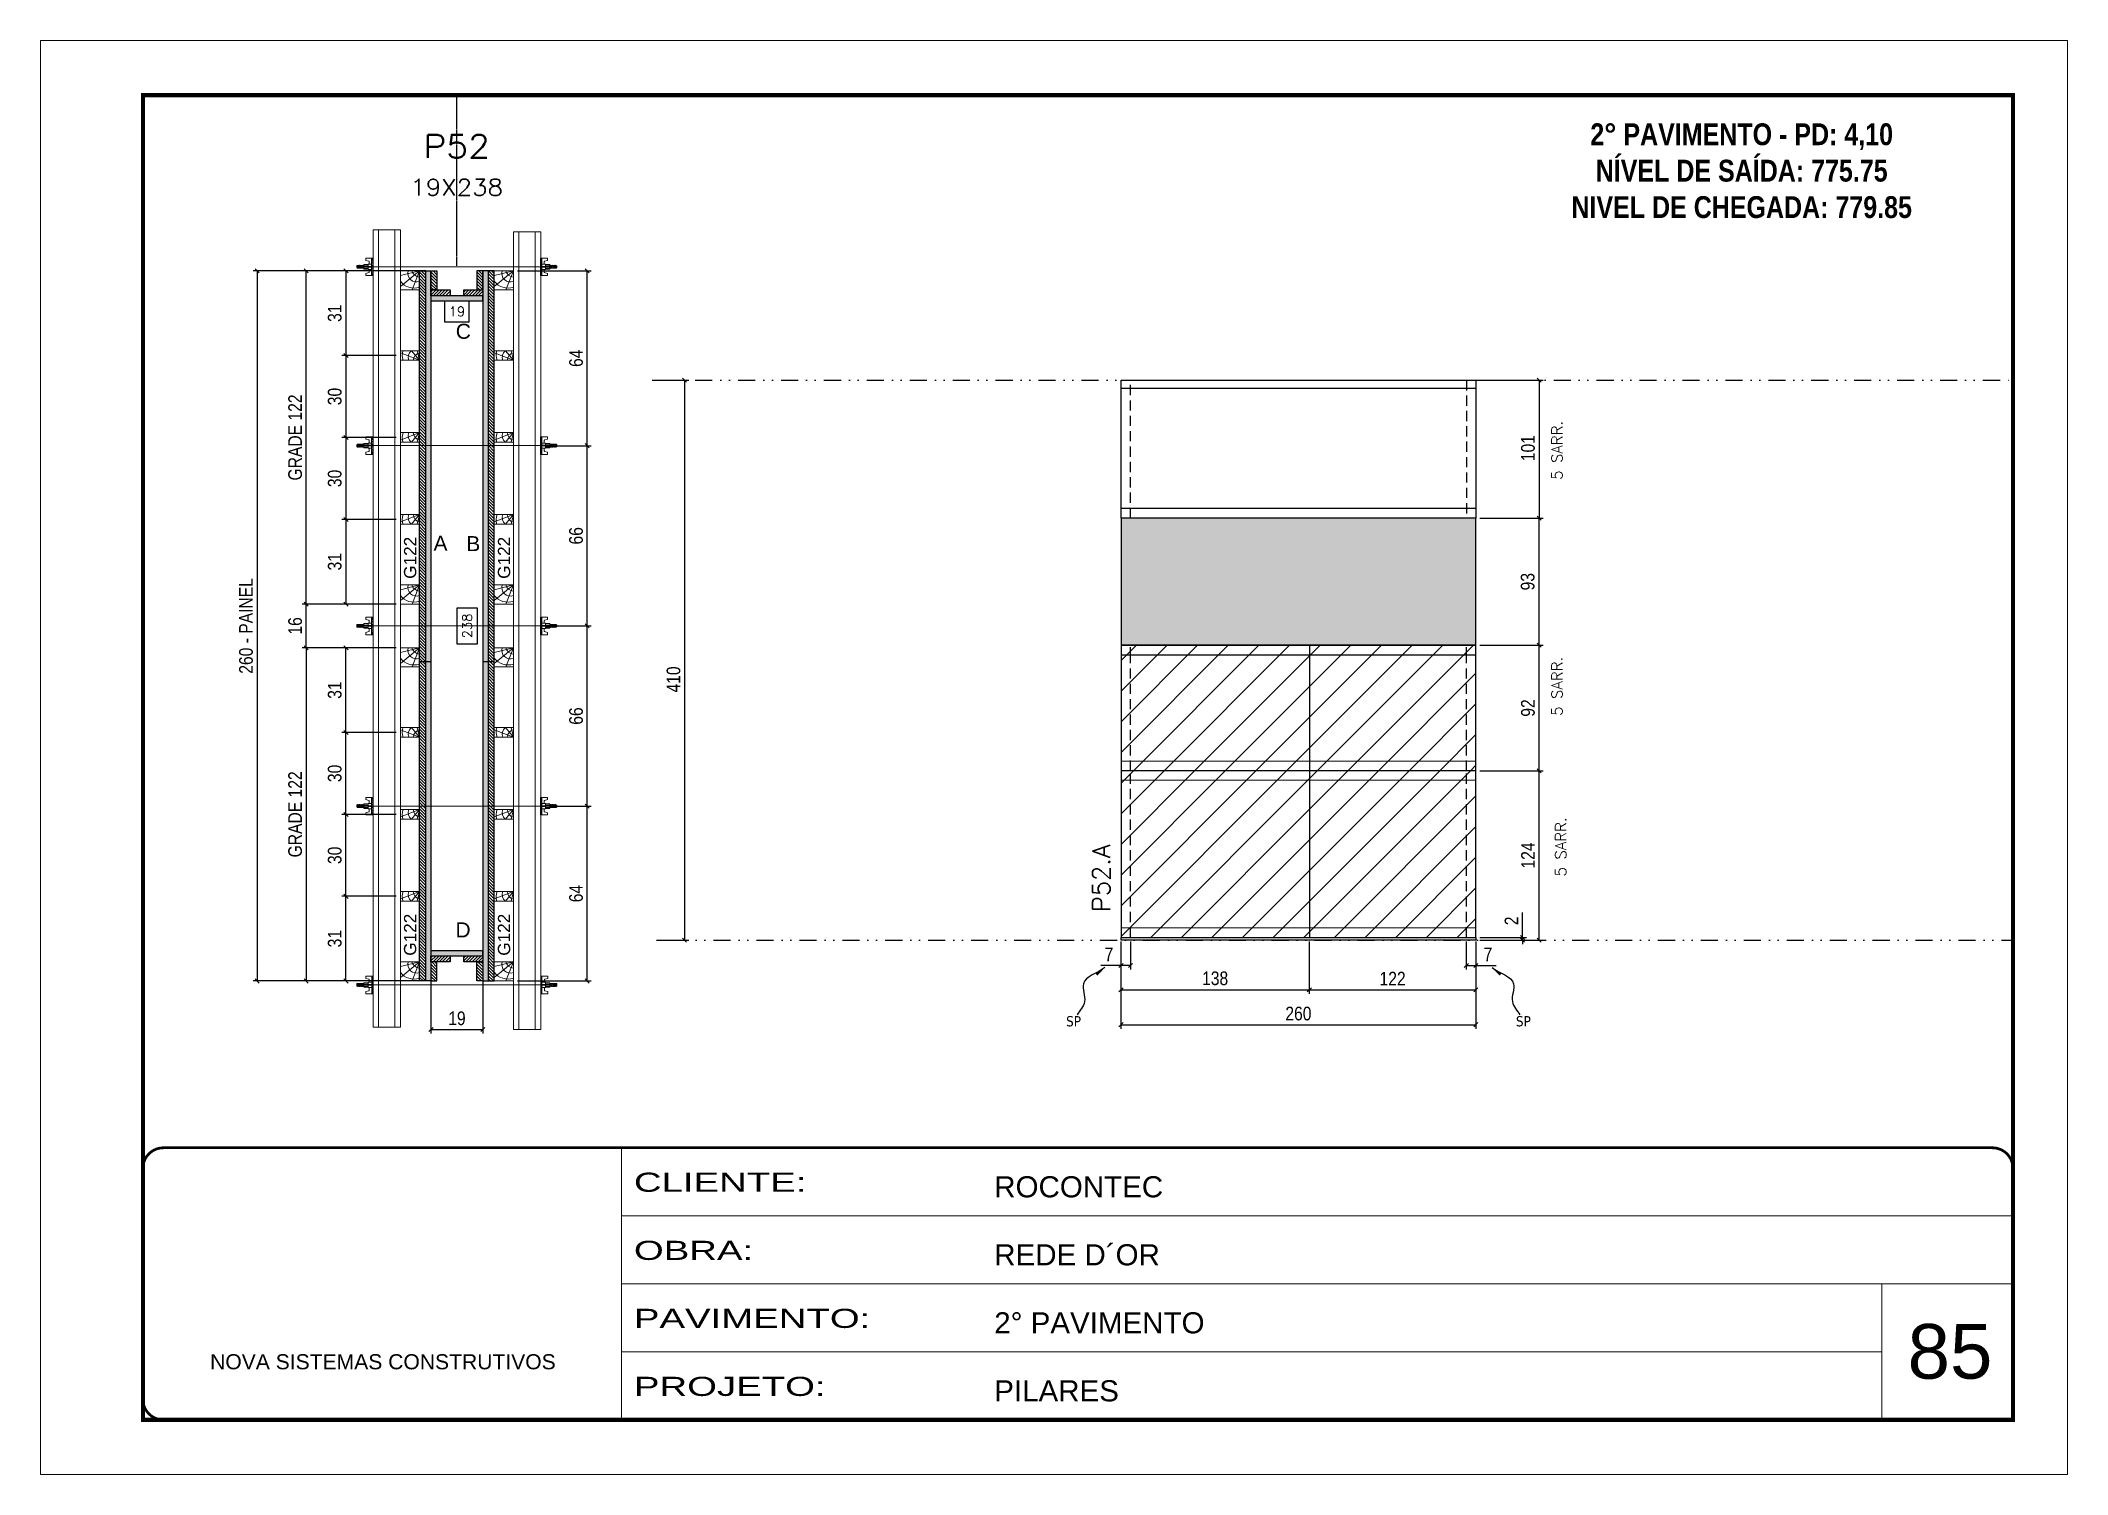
# Model space of a CAD drawing. Extents: x 2949 to 9203, y -16089 to 12527.
# Drawn here: x 2949 to 4434, y -12643 to -11593 of the extents above; entities that cross this region are included whole.
import ezdxf
from ezdxf.enums import TextEntityAlignment as Align

# ---------------------------------------------------------------- set-up
doc = ezdxf.new("R2010")
doc.units = 0
for name, pattern in [('CONTINUO', [0]), ('DASHED', [0.75, 0.5, -0.25]), ('DIVIDE2', [0.625, 0.25, -0.125, 0, -0.125, 0, -0.125]), ('HIDDEN', [0.375, 0.25, -0.125])]:
    doc.linetypes.add(name, pattern=pattern)
for name, color, linetype, lineweight in [('CARIMBO', 255, 'Continuous', 9), ('Folhas', 255, 'Continuous', 9), ('Hachura', 251, 'Continuous', 9), ('Madeira', 126, 'Continuous', 18), ('Perfil Metálico', 224, 'Continuous', 18), ('Sarr 2.2x7', 40, 'Continuous', 9), ('SARRAFO DE PRESSAO', 251, 'DASHED', 9), ('Texto Seção', 7, 'Continuous', 15)]:
    doc.layers.add(name, color=color, linetype=linetype, lineweight=lineweight)
for name, color, linetype in [('CHAPA', 1, 'Continuous'), ('COTA', 241, 'Continuous'), ('Cota Seção (2x)', 4, 'Continuous'), ('cotas', 4, 'Continuous'), ('MEIO_PONT', 93, 'Continuous'), ('NOMENCLATURA', 7, 'Continuous'), ('Nível', 160, 'Continuous'), ('Painéis', 200, 'Continuous'), ('SARR_2.2x7', 40, 'Continuous'), ('SARRAFO', 251, 'Continuous'), ('Sarrafo de Pressão', 42, 'HIDDEN'), ('texto', 7, 'Continuous'), ('Texto de Titulo', 7, 'Continuous'), ('Texto Qtd Sarr', 242, 'Continuous'), ('TEXTO_GERAL', 7, 'Continuous')]:
    doc.layers.add(name, color=color, linetype=linetype)
doc.styles.add('ARIAL', font='arial.ttf')
doc.styles.add('COTA TECNICA', font='techl___.ttf', dxfattribs={"height": 10})
doc.styles.add('COTA TECNICA 2X', font='techl___.ttf', dxfattribs={"height": 10})
doc.styles.add('COTA TECNICA-50', font='techl___.ttf', dxfattribs={"height": 10})
doc.styles.add('REGUA-120', font='ROMANS.shx', dxfattribs={"height": 15})
doc.styles.add('ROMANC', font='techb___.ttf', dxfattribs={"height": 2.5})
doc.styles.add('ROMANS', font='romans.shx')
doc.styles.add('SANSSERIF', font='sas_____.pfb')
doc.styles.get("Standard").update_dxf_attribs({"font": 'arial.ttf'})
doc.styles.add('Tecnologia', font='')
doc.styles.get('Tecnologia').set_extended_font_data('Forgotten Futurist')
doc.dimstyles.new('COTA PAINEL-50', dxfattribs={"dimtxt": 10, "dimasz": 3, "dimexe": 3, "dimexo": 3, "dimgap": 3, "dimtad": 1, "dimdec": 1, "dimzin": 12, "dimdsep": 46, "dimtxsty": 'COTA TECNICA-50', "dimblk1": 'OBLIQUE', "dimblk2": 'OBLIQUE', "dimsah": 1, "dimcen": 0.9, "dimclrd": 4, "dimclre": 4, "dimclrt": 240, "dimadec": 1, "dimazin": 3, "dimtfac": 1, "dimtdec": 1, "dimtmove": 0, "dimatfit": 3, "dimfxl": 1, "dimtolj": 1, "dimtzin": 12, "dimarcsym": 0})
doc.dimstyles.new('PAINEL', dxfattribs={"dimtxt": 10, "dimasz": 3, "dimexe": 3, "dimexo": 3, "dimgap": 3, "dimtad": 1, "dimdec": 1, "dimzin": 12, "dimdsep": 46, "dimtxsty": 'COTA TECNICA', "dimblk1": 'OBLIQUE', "dimblk2": 'OBLIQUE', "dimsah": 1, "dimcen": 0.9, "dimclrd": 4, "dimclre": 4, "dimclrt": 240, "dimadec": 1, "dimazin": 3, "dimtfac": 1, "dimtdec": 1, "dimtmove": 0, "dimatfit": 3, "dimfxl": 1, "dimtolj": 1, "dimtzin": 12, "dimarcsym": 0})
doc.dimstyles.new('SECAO PILAR', dxfattribs={"dimtxt": 10, "dimasz": 3, "dimexe": 3, "dimexo": 3, "dimgap": 3, "dimtad": 1, "dimdec": 1, "dimlfac": 0.5, "dimzin": 12, "dimdsep": 46, "dimtxsty": 'COTA TECNICA 2X', "dimblk1": 'OBLIQUE', "dimblk2": 'OBLIQUE', "dimsah": 1, "dimcen": 0.9, "dimclrd": 256, "dimclre": 256, "dimclrt": 256, "dimadec": 1, "dimazin": 3, "dimtfac": 1, "dimtdec": 1, "dimtmove": 0, "dimatfit": 3, "dimfxl": 1, "dimtolj": 1, "dimtzin": 12, "dimarcsym": 0})
doc.dimstyles.new('SECÇÃO 2', dxfattribs={"dimtxt": 7, "dimasz": 6, "dimexe": 0.18, "dimexo": 2, "dimgap": -4, "dimtad": 3, "dimdec": 1, "dimlfac": 0.5, "dimzin": 12, "dimdsep": 46, "dimtxsty": 'ROMANS', "dimblk": 'ARCHTICK', "dimcen": 0.09, "dimse1": 1, "dimse2": 1, "dimsd1": 1, "dimsd2": 1, "dimclrd": 180, "dimclre": 5, "dimclrt": 1, "dimadec": 0, "dimazin": 3, "dimtfac": 1, "dimtdec": 1, "dimtofl": 0, "dimtmove": 0, "dimatfit": 3, "dimldrblk": 'ARCHTICK', "dimfxl": 1, "dimtolj": 1, "dimtzin": 0, "dimarcsym": 0})
doc.dimstyles.get("Standard").update_dxf_attribs({"dimtxt": 0.18, "dimasz": 0.18, "dimexe": 0.18, "dimexo": 0.0625, "dimgap": 0.09, "dimtad": 0, "dimtih": 1, "dimtoh": 1, "dimdec": 4, "dimzin": 0, "dimdsep": 46, "dimtxsty": 'Standard', "dimcen": 0.09, "dimadec": 0, "dimazin": 0, "dimtfac": 1, "dimtdec": 4, "dimtofl": 0, "dimtmove": 0, "dimatfit": 3, "dimfxl": 1, "dimtolj": 1, "dimtzin": 0, "dimarcsym": 0})
pattern_1 = [(135, (-19656.3511, -2638.021), (-1.12253202, -1.12253202), [])]
pattern_2 = [(135, (-19664.7511, -2773.041), (-1.12253202, -1.12253202), [])]
pattern_3 = [(45, (-127670.467, -38793.522), (-11.2253202, 11.2253202), [])]

msp = doc.modelspace()

# ---------------------------------------------------------------- texts
at = {"layer": 'CARIMBO', "style": 'ARIAL'}
msp.add_text('85', height=40, dxfattribs=at).set_placement((4316.89, -12573.2))
at = {"layer": 'NOMENCLATURA', "color": 2, "insert": (4195.36, -11627.28), "char_height": 16, "attachment_point": 2, "style": 'ROMANC'}
msp.add_mtext_dynamic_manual_height_columns('\\P2° PAVIMENTO - PD: 4,10\\PNÍVEL DE SAÍDA: 775.75\\PNIVEL DE CHEGADA: 779.85', width=300.2766, gutter_width=1, heights=[0], dxfattribs=at)
at = {"layer": 'texto', "color": 0, "char_height": 7.5, "attachment_point": 5}
for insert in [(3705.87, -12311.55), (4035.42, -12311.55)]:
    msp.add_mtext('{\\fTahoma|b0|i0|c0|p34;\\C4;SP}', dxfattribs=dict(at, insert=insert))
at = {"layer": 'Texto Seção', "linetype": 'Continuous', "style": 'ROMANS'}
for p in [(4064.09, -11915.03), (4064.09, -12087.84), (4066.8, -12205.43)]:
    msp.add_text('5 SARR.', height=8, rotation=90, dxfattribs=at).set_placement(p)
at = {"layer": 'Texto Seção', "color": 0, "linetype": 'Continuous', "style": 'SANSSERIF'}
for p in [(3219.8, -11987.5), (3288.6, -11987.5), (3219.8, -12263.52), (3288.6, -12263.52)]:
    msp.add_text('G122', height=9, rotation=90, dxfattribs=at).set_placement(p, align=Align.MIDDLE_LEFT)
at = {"layer": 'Texto Seção', "insert": (3732.62, -12231.59), "char_height": 13, "width": 285.3299, "attachment_point": 7, "rotation": 90, "style": 'REGUA-120'}
msp.add_mtext('P52.A', dxfattribs=at)
at = {"layer": 'TEXTO_GERAL', "style": 'ARIAL'}
for s, p in [('C', (3258.78, -11806.23)), ('A', (3242.07, -11961.47)), ('B', (3266.08, -11961.73)), ('D', (3258.57, -12244.58))]:
    msp.add_text(s, height=11, dxfattribs=at).set_placement(p, align=Align.MIDDLE_CENTER)

# ---------------------------------------------------------------- blocks, each defined once
blk = doc.blocks.new('9999999999')
at = {"color": 30, "linetype": 'CONTINUO'}
for p, q in [((98564.6, 34230.2), (98564.6, 34429.4)), ((98564.6, 34379.6), (99584, 34379.6)), ((98564.6, 34329.8), (99488, 34329.8)), ((99584, 34329.8), (99488, 34329.8)), ((99488, 34329.8), (99488, 34230.2)), ((98564.6, 34280), (99488, 34280))]:
    blk.add_line(p, q, dxfattribs=at)
at = {"color": 30, "linetype": 'CONTINUO', "const_width": 2}
blk.add_lwpolyline([(99584, 34230.2), (99584, 34414.4, 0.414214), (99569, 34429.4), (98229, 34429.4, 0.414214), (98214, 34414.4), (98214, 34245.2, 0.414214), (98229, 34230.2), (99584, 34230.2)], format="xyb", dxfattribs=at)
at = {"layer": 'Folhas'}
blk.add_lwpolyline([(98139, 34190.2), (99624, 34190.2), (99624, 35240.2), (98139, 35240.2)], close=True, dxfattribs=at)
at = {"layer": 'Folhas', "color": 30, "const_width": 3}
blk.add_lwpolyline([(98214, 34230.2), (99584, 34230.2), (99584, 35200.2), (98214, 35200.2)], close=True, dxfattribs=at)
at = {"color": 7, "linetype": 'Continuous', "ltscale": 5, "style": 'ARIAL'}
for s, height, p in [('ROCONTEC', 15.48, (98837.7, 34393.1)), ('REDE D´OR', 15.48, (98837.7, 34343.3)), ('2° PAVIMENTO', 15.483, (98837.7, 34293.5)), ('NOVA SISTEMAS CONSTRUTIVOS', 11.059, (98263.2, 34267.2)), ('PILARES', 15.48, (98837.7, 34243.7))]:
    blk.add_text(s, height=height, dxfattribs=at).set_placement(p)
at = {"layer": 'Folhas', "color": 7, "style": 'Tecnologia', "width": 1.5}
for s, p in [('CLIENTE:', (98573.7, 34397.2)), ('OBRA:', (98573.7, 34347.3)), ('PAVIMENTO:', (98573.7, 34297.5)), ('PROJETO:', (98573.7, 34247.7))]:
    blk.add_text(s, height=14, dxfattribs=at).set_placement(p)
blk = doc.blocks.new('titulo1')
at = {"layer": 'Defpoints', "color": 252, "linetype": 'HIDDEN', "ltscale": 2}
blk.add_line((0, 0), (0, 125), dxfattribs=at)
at = {"layer": 'Defpoints', "style": 'ROMANS', "oblique": 15}
blk.add_attdef('FOLHA', text='', height=10, dxfattribs=at).set_placement((0, 15.6), align=Align.MIDDLE_CENTER)
at = {"layer": 'Texto Qtd Sarr', "color": 3, "style": 'ROMANS', "oblique": 15}
for tag, height, p in [('TITULO', 17, (0, 71.4)), ('SEÇÃO', 12, (0, 41.5))]:
    blk.add_attdef(tag, text='', height=height, dxfattribs=at).set_placement(p, align=Align.MIDDLE_CENTER)
blk = doc.blocks.new('*D2833')
at = {"layer": 'Cota Seção (2x)', "color": 180, "lineweight": -2, "transparency": 16777216}
for p, q in [((3263.1, -11784.2), (3245.1, -11784.2)), ((3245.1, -11784.2), (3245.1, -11799.2)), ((3263.1, -11799.2), (3263.1, -11784.2)), ((3245.1, -11799.2), (3263.1, -11799.2))]:
    blk.add_line(p, q, dxfattribs=at)
at = {"layer": 'Defpoints', "color": 0, "transparency": 16777216}
for p in [(3235.1, -11801.3), (3235.1, -11803.2), (3273.1, -11801.3)]:
    blk.add_point(p, dxfattribs=at)
at = {"layer": 'Cota Seção (2x)', "color": 1, "transparency": 16777216, "insert": (3254.1, -11791.7), "char_height": 7, "attachment_point": 5, "style": 'ROMANS'}
blk.add_mtext('\\A1;19', dxfattribs=at)
blk = doc.blocks.new('_ArchTick')
at = {"color": 0, "linetype": 'ByBlock', "const_width": 0.15}
blk.add_lwpolyline([(-0.5, -0.5), (0.5, 0.5)], dxfattribs=at)
blk = doc.blocks.new('_Oblique')
at = {"color": 0, "linetype": 'ByBlock', "lineweight": -2}
blk.add_line((-0.5, -0.5), (0.5, 0.5), dxfattribs=at)
blk = doc.blocks.new('*D2834')
at = {"layer": 'COTA', "lineweight": -2, "transparency": 16777216}
for p, q in [((3231.4, -11762), (3104.7, -11762)), ((3107.7, -11762), (3107.7, -12282)), ((3231.4, -12282), (3104.7, -12282))]:
    blk.add_line(p, q, dxfattribs=at)
at = {"layer": 'Defpoints', "color": 0, "transparency": 16777216}
for p in [(3234.4, -11762), (3107.7, -12282), (3234.4, -12282)]:
    blk.add_point(p, dxfattribs=at)
at = {"layer": 'COTA', "lineweight": -2, "transparency": 16777216, "xscale": 3, "yscale": 3, "zscale": 3}
for p, rotation in [((3107.7, -11762), 90), ((3107.7, -12282), 270)]:
    blk.add_blockref('_Oblique', p, dxfattribs=dict(at, rotation=rotation))
at = {"layer": 'COTA', "transparency": 16777216, "insert": (3099.6, -12022), "char_height": 10, "attachment_point": 5, "rotation": 90, "style": 'COTA TECNICA 2X'}
blk.add_mtext('\\A1;260 - PAINEL', dxfattribs=at)
blk = doc.blocks.new('C')
at = {"layer": 'Hachura', "color": 0}
for p, q in [((0, 3.22), (0, -3.22)), ((0.45, 3.22), (0, 3.22)), ((0.46, 3.16), (0, 3.16)), ((0.46, 3.05), (0, 3.05)), ((0.46, 2.88), (0, 2.88)), ((0, 2.75), (0, -1.16)), ((0.46, 2.65), (0, 2.65)), ((0.46, 2.23), (0, 2.23)), ((0.46, 1.51), (0, 1.51)), ((0.39, 0.49), (0.17, 0.49)), ((0.45, -3.23), (0.45, 3.22)), ((0.45, 3.22), (2.58, 3.22)), ((1.74, 0.97), (0.45, 0.97)), ((1.45, 0.1), (0.45, 0.1)), ((1.35, 1.94), (1.35, 0.96)), ((2.58, 2.39), (1.47, 2.09)), ((1.74, -0.97), (1.74, 0.97)), ((1.74, 0.97), (1.74, 0.84)), ((1.74, 0.97), (1.74, 0.84)), ((1.74, 0.84), (3.35, 0.84)), ((3.35, 0.45), (1.74, 0.45)), ((2.58, 3.22), (2.58, 2.39)), ((3.32, 0.84), (3.32, -0.84)), ((3.35, 0.84), (3.35, -0.84)), ((3.68, 0.45), (3.35, 0.45)), ((3.84, -0.52), (3.35, 0.45)), ((3.35, 0.06), (3.67, -0.57)), ((3.68, 0.45), (4.16, -0.52)), ((3.72, 0.5), (4.25, -0.57)), ((4.37, -0.55), (3.83, 0.53)), ((4.15, 0.45), (3.93, 0.45)), ((4.42, -0.52), (3.93, 0.45)), ((4.15, 0.45), (4.26, 0.45)), ((4.26, 0.45), (4.74, -0.52)), ((4.3, 0.5), (4.83, -0.57)), ((4.95, -0.55), (4.41, 0.53)), ((4.51, 0.45), (4.84, 0.45)), ((5, -0.52), (4.51, 0.45)), ((4.84, 0.45), (5.32, -0.52)), ((4.88, 0.5), (5.41, -0.57)), ((5.53, -0.55), (4.99, 0.53)), ((5.58, -0.52), (5.09, 0.45)), ((5.42, 0.45), (5.09, 0.45)), ((5.58, -0.52), (5.09, 0.45)), ((5.42, 0.45), (5.74, -0.19)), ((5.46, 0.5), (5.74, -0.07)), ((5.74, 0.19), (5.57, 0.53)), ((5.74, 0.32), (5.68, 0.45)), ((5.68, 0.45), (5.74, 0.45)), ((5.74, 0.45), (5.9, 0.29)), ((5.74, 0.45), (5.74, -0.52)), ((5.9, -0.36), (5.9, 0.29)), ((0.45, 0), (0, 0)), ((0.46, -1.52), (0, -1.52)), ((0.46, -2.23), (0, -2.23)), ((0.46, -2.65), (0, -2.65)), ((0.46, -2.88), (0, -2.88)), ((0.46, -3.05), (0, -3.05)), ((0.46, -3.16), (0, -3.16)), ((0, -3.22), (2.57, -3.22)), ((0.08, -0.48), (0.29, -0.48)), ((0.29, -0.48), (0.4, -0.48)), ((0.45, 0), (0.45, -0.97)), ((0.45, -0.16), (1.45, -0.16)), ((0.45, -0.65), (0.45, -0.32)), ((0.45, -3.23), (0.45, -0.65)), ((0.45, -0.97), (1.74, -0.97)), ((1.35, -1.94), (1.35, -0.97)), ((2.58, -2.39), (1.47, -2.1)), ((3.35, -0.32), (1.74, -0.32)), ((3.35, -0.84), (1.74, -0.84)), ((2.58, -3.23), (2.58, -2.39)), ((3.35, -0.07), (3.58, -0.52)), ((3.35, -0.52), (3.58, -0.52)), ((3.84, -0.52), (4.16, -0.52)), ((4.42, -0.52), (4.74, -0.52)), ((4.63, -0.52), (4.74, -0.52)), ((5, -0.52), (5.32, -0.52)), ((5.58, -0.52), (5.74, -0.52)), ((5.74, -0.52), (5.9, -0.36)), ((5.74, -0.52), (5.74, -0.52))]:
    blk.add_line(p, q, dxfattribs=at)
for centre, radius, start, end in [((1.52, 1.94), 0.161, 104.74356, 180), ((1.44, -0.03), 0.129, 272.69497, 87.30503), ((3.81, 0.39), 0.143, 25.56881, 154.43119), ((4.39, 0.39), 0.143, 25.56881, 154.43119), ((4.97, 0.39), 0.143, 25.56881, 154.43119), ((5.55, 0.39), 0.143, 25.56881, 154.43119), ((0.17, -0.37), 0.174, 221.74404, 317.85924), ((1.52, -1.94), 0.161, 180, 255.25644), ((3.71, -0.4), 0.174, 222.14076, 318.25596), ((4.29, -0.4), 0.174, 222.14076, 318.25596), ((4.87, -0.4), 0.174, 222.14076, 318.25596), ((5.45, -0.4), 0.174, 222.14076, 318.25596), ((5.61, -0.4), 0.174, 317.85924, 318.25596)]:
    blk.add_arc(centre, radius, start, end, dxfattribs=at)
blk = doc.blocks.new('PONTALETE')
at = {"layer": 'Madeira'}
for q in [(2.71, 7), (7, 5.76), (7, 1.74)]:
    blk.add_line((0, 0), q, dxfattribs=at)
blk.add_lwpolyline([(0, 0), (7, 0), (7, 7), (0, 7)], close=True, dxfattribs=at)
for centre, radius, start, end in [((2.04, 0.06), 6.23, 37.28179, 109.09128), ((1.09, 0.9), 3.19, 343.60304, 109.98471), ((-0.21, -0.78), 3.09, 14.63219, 86.0383)]:
    blk.add_arc(centre, radius, start, end, dxfattribs=at)
blk = doc.blocks.new('MEIO PONTALETE')
at = {"layer": 'Madeira'}
for q in [(2.71, 7), (3.5, 2.88), (3.5, 0.87)]:
    blk.add_line((0, 0), q, dxfattribs=at)
blk.add_lwpolyline([(0, 0), (3.5, 0), (3.5, 7), (0, 7)], close=True, dxfattribs=at)
for centre, radius, start, end in [((2.04, 0.06), 6.23, 76.44987, 109.09128), ((1.09, 0.9), 3.19, 40.90626, 109.98471), ((-0.21, -0.78), 3.09, 14.63219, 86.0383)]:
    blk.add_arc(centre, radius, start, end, dxfattribs=at)
blk = doc.blocks.new('*D2864')
at = {"layer": 'COTA', "lineweight": -2, "transparency": 16777216}
for p, q in [((3209.7, -11762), (3169.8, -11762)), ((3172.8, -11762), (3172.8, -11824)), ((3209.7, -11824), (3169.8, -11824))]:
    blk.add_line(p, q, dxfattribs=at)
at = {"layer": 'Defpoints', "color": 0, "transparency": 16777216}
for p in [(3212.7, -11762), (3172.8, -11824), (3212.7, -11824)]:
    blk.add_point(p, dxfattribs=at)
at = {"layer": 'COTA', "lineweight": -2, "transparency": 16777216, "xscale": 3, "yscale": 3, "zscale": 3}
for p, rotation in [((3172.8, -11762), 90), ((3172.8, -11824), 270)]:
    blk.add_blockref('_Oblique', p, dxfattribs=dict(at, rotation=rotation))
at = {"layer": 'COTA', "transparency": 16777216, "insert": (3164.6, -11793), "char_height": 10, "attachment_point": 5, "rotation": 90, "style": 'COTA TECNICA 2X'}
blk.add_mtext('\\A1;31', dxfattribs=at)
blk = doc.blocks.new('*D2865')
at = {"layer": 'COTA', "lineweight": -2, "transparency": 16777216}
for p, q in [((3209.7, -11824), (3169.8, -11824)), ((3172.8, -11824), (3172.8, -11884)), ((3209.7, -11884), (3169.8, -11884))]:
    blk.add_line(p, q, dxfattribs=at)
at = {"layer": 'Defpoints', "color": 0, "transparency": 16777216}
for p in [(3212.7, -11824), (3172.8, -11884), (3212.7, -11884)]:
    blk.add_point(p, dxfattribs=at)
at = {"layer": 'COTA', "lineweight": -2, "transparency": 16777216, "xscale": 3, "yscale": 3, "zscale": 3}
for p, rotation in [((3172.8, -11824), 90), ((3172.8, -11884), 270)]:
    blk.add_blockref('_Oblique', p, dxfattribs=dict(at, rotation=rotation))
at = {"layer": 'COTA', "transparency": 16777216, "insert": (3164.6, -11854), "char_height": 10, "attachment_point": 5, "rotation": 90, "style": 'COTA TECNICA 2X'}
blk.add_mtext('\\A1;30', dxfattribs=at)
blk = doc.blocks.new('*D2866')
at = {"layer": 'COTA', "lineweight": -2, "transparency": 16777216}
for p, q in [((3209.7, -11884), (3169.8, -11884)), ((3172.8, -11884), (3172.8, -11944)), ((3209.7, -11944), (3169.8, -11944))]:
    blk.add_line(p, q, dxfattribs=at)
at = {"layer": 'Defpoints', "color": 0, "transparency": 16777216}
for p in [(3212.7, -11884), (3172.8, -11944), (3212.7, -11944)]:
    blk.add_point(p, dxfattribs=at)
at = {"layer": 'COTA', "lineweight": -2, "transparency": 16777216, "xscale": 3, "yscale": 3, "zscale": 3}
for p, rotation in [((3172.8, -11884), 90), ((3172.8, -11944), 270)]:
    blk.add_blockref('_Oblique', p, dxfattribs=dict(at, rotation=rotation))
at = {"layer": 'COTA', "transparency": 16777216, "insert": (3164.6, -11914), "char_height": 10, "attachment_point": 5, "rotation": 90, "style": 'COTA TECNICA 2X'}
blk.add_mtext('\\A1;30', dxfattribs=at)
blk = doc.blocks.new('*D2867')
at = {"layer": 'COTA', "lineweight": -2, "transparency": 16777216}
for p, q in [((3209.7, -11944), (3169.8, -11944)), ((3172.8, -11944), (3172.8, -12006)), ((3209.7, -12006), (3169.8, -12006))]:
    blk.add_line(p, q, dxfattribs=at)
at = {"layer": 'Defpoints', "color": 0, "transparency": 16777216}
for p in [(3212.7, -11944), (3172.8, -12006), (3212.7, -12006)]:
    blk.add_point(p, dxfattribs=at)
at = {"layer": 'COTA', "lineweight": -2, "transparency": 16777216, "xscale": 3, "yscale": 3, "zscale": 3}
for p, rotation in [((3172.8, -11944), 90), ((3172.8, -12006), 270)]:
    blk.add_blockref('_Oblique', p, dxfattribs=dict(at, rotation=rotation))
at = {"layer": 'COTA', "transparency": 16777216, "insert": (3164.6, -11975), "char_height": 10, "attachment_point": 5, "rotation": 90, "style": 'COTA TECNICA 2X'}
blk.add_mtext('\\A1;31', dxfattribs=at)
blk = doc.blocks.new('*D2868')
at = {"layer": 'COTA', "lineweight": -2, "transparency": 16777216}
for p, q in [((3209.7, -11762), (3140.7, -11762)), ((3143.7, -12006), (3143.7, -11762)), ((3209.7, -12006), (3140.7, -12006))]:
    blk.add_line(p, q, dxfattribs=at)
at = {"layer": 'Defpoints', "color": 0, "transparency": 16777216}
for p in [(3143.7, -11762), (3212.7, -11762), (3212.7, -12006)]:
    blk.add_point(p, dxfattribs=at)
at = {"layer": 'COTA', "lineweight": -2, "transparency": 16777216, "xscale": 3, "yscale": 3, "zscale": 3}
for p, rotation in [((3143.7, -11762), 90), ((3143.7, -12006), 270)]:
    blk.add_blockref('_Oblique', p, dxfattribs=dict(at, rotation=rotation))
at = {"layer": 'COTA', "transparency": 16777216, "insert": (3135.6, -11884), "char_height": 10, "attachment_point": 5, "rotation": 90, "style": 'COTA TECNICA 2X'}
blk.add_mtext('\\A1;GRADE 122', dxfattribs=at)
blk = doc.blocks.new('*D2835')
at = {"layer": 'COTA', "lineweight": -2, "transparency": 16777216}
for p, q in [((3209.7, -12220), (3169.8, -12220)), ((3172.8, -12282), (3172.8, -12220)), ((3209.7, -12282), (3169.8, -12282))]:
    blk.add_line(p, q, dxfattribs=at)
at = {"layer": 'Defpoints', "color": 0, "transparency": 16777216}
for p in [(3172.8, -12220), (3212.7, -12220), (3212.7, -12282)]:
    blk.add_point(p, dxfattribs=at)
at = {"layer": 'COTA', "lineweight": -2, "transparency": 16777216, "xscale": 3, "yscale": 3, "zscale": 3}
for p, rotation in [((3172.8, -12220), 90), ((3172.8, -12282), 270)]:
    blk.add_blockref('_Oblique', p, dxfattribs=dict(at, rotation=rotation))
at = {"layer": 'COTA', "transparency": 16777216, "insert": (3164.6, -12251), "char_height": 10, "attachment_point": 5, "rotation": 90, "style": 'COTA TECNICA 2X'}
blk.add_mtext('\\A1;31', dxfattribs=at)
blk = doc.blocks.new('*D2836')
at = {"layer": 'COTA', "lineweight": -2, "transparency": 16777216}
for p, q in [((3209.7, -12160), (3169.8, -12160)), ((3172.8, -12220), (3172.8, -12160)), ((3209.7, -12220), (3169.8, -12220))]:
    blk.add_line(p, q, dxfattribs=at)
at = {"layer": 'Defpoints', "color": 0, "transparency": 16777216}
for p in [(3172.8, -12160), (3212.7, -12160), (3212.7, -12220)]:
    blk.add_point(p, dxfattribs=at)
at = {"layer": 'COTA', "lineweight": -2, "transparency": 16777216, "xscale": 3, "yscale": 3, "zscale": 3}
for p, rotation in [((3172.8, -12160), 90), ((3172.8, -12220), 270)]:
    blk.add_blockref('_Oblique', p, dxfattribs=dict(at, rotation=rotation))
at = {"layer": 'COTA', "transparency": 16777216, "insert": (3164.6, -12190), "char_height": 10, "attachment_point": 5, "rotation": 90, "style": 'COTA TECNICA 2X'}
blk.add_mtext('\\A1;30', dxfattribs=at)
blk = doc.blocks.new('*D2837')
at = {"layer": 'COTA', "lineweight": -2, "transparency": 16777216}
for p, q in [((3209.7, -12100), (3169.8, -12100)), ((3172.8, -12160), (3172.8, -12100)), ((3209.7, -12160), (3169.8, -12160))]:
    blk.add_line(p, q, dxfattribs=at)
at = {"layer": 'Defpoints', "color": 0, "transparency": 16777216}
for p in [(3172.8, -12100), (3212.7, -12100), (3212.7, -12160)]:
    blk.add_point(p, dxfattribs=at)
at = {"layer": 'COTA', "lineweight": -2, "transparency": 16777216, "xscale": 3, "yscale": 3, "zscale": 3}
for p, rotation in [((3172.8, -12100), 90), ((3172.8, -12160), 270)]:
    blk.add_blockref('_Oblique', p, dxfattribs=dict(at, rotation=rotation))
at = {"layer": 'COTA', "transparency": 16777216, "insert": (3164.6, -12130), "char_height": 10, "attachment_point": 5, "rotation": 90, "style": 'COTA TECNICA 2X'}
blk.add_mtext('\\A1;30', dxfattribs=at)
blk = doc.blocks.new('*D2838')
at = {"layer": 'COTA', "lineweight": -2, "transparency": 16777216}
for p, q in [((3209.7, -12038), (3169.8, -12038)), ((3172.8, -12100), (3172.8, -12038)), ((3209.7, -12100), (3169.8, -12100))]:
    blk.add_line(p, q, dxfattribs=at)
at = {"layer": 'Defpoints', "color": 0, "transparency": 16777216}
for p in [(3172.8, -12038), (3212.7, -12038), (3212.7, -12100)]:
    blk.add_point(p, dxfattribs=at)
at = {"layer": 'COTA', "lineweight": -2, "transparency": 16777216, "xscale": 3, "yscale": 3, "zscale": 3}
for p, rotation in [((3172.8, -12038), 90), ((3172.8, -12100), 270)]:
    blk.add_blockref('_Oblique', p, dxfattribs=dict(at, rotation=rotation))
at = {"layer": 'COTA', "transparency": 16777216, "insert": (3164.6, -12069), "char_height": 10, "attachment_point": 5, "rotation": 90, "style": 'COTA TECNICA 2X'}
blk.add_mtext('\\A1;31', dxfattribs=at)
blk = doc.blocks.new('*D2839')
at = {"layer": 'COTA', "lineweight": -2, "transparency": 16777216}
for p, q in [((3209.7, -12038), (3140.7, -12038)), ((3143.7, -12038), (3143.7, -12282)), ((3209.7, -12282), (3140.7, -12282))]:
    blk.add_line(p, q, dxfattribs=at)
at = {"layer": 'Defpoints', "color": 0, "transparency": 16777216}
for p in [(3212.7, -12038), (3143.7, -12282), (3212.7, -12282)]:
    blk.add_point(p, dxfattribs=at)
at = {"layer": 'COTA', "lineweight": -2, "transparency": 16777216, "xscale": 3, "yscale": 3, "zscale": 3}
for p, rotation in [((3143.7, -12038), 90), ((3143.7, -12282), 270)]:
    blk.add_blockref('_Oblique', p, dxfattribs=dict(at, rotation=rotation))
at = {"layer": 'COTA', "transparency": 16777216, "insert": (3135.6, -12160), "char_height": 10, "attachment_point": 5, "rotation": 90, "style": 'COTA TECNICA 2X'}
blk.add_mtext('\\A1;GRADE 122', dxfattribs=at)
blk = doc.blocks.new('*D2869')
at = {"layer": 'COTA', "lineweight": -2, "transparency": 16777216}
for p, q in [((3209.7, -12006), (3140.7, -12006)), ((3143.7, -12038), (3143.7, -12006)), ((3209.7, -12038), (3140.7, -12038))]:
    blk.add_line(p, q, dxfattribs=at)
at = {"layer": 'Defpoints', "color": 0, "transparency": 16777216}
for p in [(3143.7, -12006), (3212.7, -12006), (3212.7, -12038)]:
    blk.add_point(p, dxfattribs=at)
at = {"layer": 'COTA', "lineweight": -2, "transparency": 16777216, "xscale": 3, "yscale": 3, "zscale": 3}
for p, rotation in [((3143.7, -12006), 90), ((3143.7, -12038), 270)]:
    blk.add_blockref('_Oblique', p, dxfattribs=dict(at, rotation=rotation))
at = {"layer": 'COTA', "transparency": 16777216, "insert": (3135.6, -12022), "char_height": 10, "attachment_point": 5, "rotation": 90, "style": 'COTA TECNICA 2X'}
blk.add_mtext('\\A1;16', dxfattribs=at)
blk = doc.blocks.new('*D2870')
at = {"layer": 'COTA', "lineweight": -2, "transparency": 16777216}
for p, q in [((3325, -12154), (3352.5, -12154)), ((3349.5, -12282), (3349.5, -12154)), ((3298.5, -12282), (3352.5, -12282))]:
    blk.add_line(p, q, dxfattribs=at)
at = {"layer": 'Defpoints', "color": 0, "transparency": 16777216}
for p in [(3322, -12154), (3349.5, -12154), (3295.5, -12282)]:
    blk.add_point(p, dxfattribs=at)
at = {"layer": 'COTA', "lineweight": -2, "transparency": 16777216, "xscale": 3, "yscale": 3, "zscale": 3}
for p, rotation in [((3349.5, -12154), 90), ((3349.5, -12282), 270)]:
    blk.add_blockref('_Oblique', p, dxfattribs=dict(at, rotation=rotation))
at = {"layer": 'COTA', "transparency": 16777216, "insert": (3341.4, -12218), "char_height": 10, "attachment_point": 5, "rotation": 90, "style": 'COTA TECNICA 2X'}
blk.add_mtext('\\A1;64', dxfattribs=at)
blk = doc.blocks.new('*D2871')
at = {"layer": 'COTA', "lineweight": -2, "transparency": 16777216}
for p, q in [((3318.4, -12022), (3352.5, -12022)), ((3349.5, -12154), (3349.5, -12022)), ((3325, -12154), (3352.5, -12154))]:
    blk.add_line(p, q, dxfattribs=at)
at = {"layer": 'Defpoints', "color": 0, "transparency": 16777216}
for p in [(3315.4, -12022), (3349.5, -12022), (3322, -12154)]:
    blk.add_point(p, dxfattribs=at)
at = {"layer": 'COTA', "lineweight": -2, "transparency": 16777216, "xscale": 3, "yscale": 3, "zscale": 3}
for p, rotation in [((3349.5, -12022), 90), ((3349.5, -12154), 270)]:
    blk.add_blockref('_Oblique', p, dxfattribs=dict(at, rotation=rotation))
at = {"layer": 'COTA', "transparency": 16777216, "insert": (3341.4, -12088), "char_height": 10, "attachment_point": 5, "rotation": 90, "style": 'COTA TECNICA 2X'}
blk.add_mtext('\\A1;66', dxfattribs=at)
blk = doc.blocks.new('*D2872')
at = {"layer": 'COTA', "lineweight": -2, "transparency": 16777216}
for p, q in [((3318.4, -11890), (3352.5, -11890)), ((3349.5, -12022), (3349.5, -11890)), ((3318.4, -12022), (3352.5, -12022))]:
    blk.add_line(p, q, dxfattribs=at)
at = {"layer": 'Defpoints', "color": 0, "transparency": 16777216}
for p in [(3315.4, -11890), (3349.5, -11890), (3315.4, -12022)]:
    blk.add_point(p, dxfattribs=at)
at = {"layer": 'COTA', "lineweight": -2, "transparency": 16777216, "xscale": 3, "yscale": 3, "zscale": 3}
for p, rotation in [((3349.5, -11890), 90), ((3349.5, -12022), 270)]:
    blk.add_blockref('_Oblique', p, dxfattribs=dict(at, rotation=rotation))
at = {"layer": 'COTA', "transparency": 16777216, "insert": (3341.4, -11956), "char_height": 10, "attachment_point": 5, "rotation": 90, "style": 'COTA TECNICA 2X'}
blk.add_mtext('\\A1;66', dxfattribs=at)
blk = doc.blocks.new('*D2873')
at = {"layer": 'COTA', "lineweight": -2, "transparency": 16777216}
for p, q in [((3298.5, -11762), (3352.5, -11762)), ((3349.5, -11890), (3349.5, -11762)), ((3318.4, -11890), (3352.5, -11890))]:
    blk.add_line(p, q, dxfattribs=at)
at = {"layer": 'Defpoints', "color": 0, "transparency": 16777216}
for p in [(3295.5, -11762), (3349.5, -11762), (3315.4, -11890)]:
    blk.add_point(p, dxfattribs=at)
at = {"layer": 'COTA', "lineweight": -2, "transparency": 16777216, "xscale": 3, "yscale": 3, "zscale": 3}
for p, rotation in [((3349.5, -11762), 90), ((3349.5, -11890), 270)]:
    blk.add_blockref('_Oblique', p, dxfattribs=dict(at, rotation=rotation))
at = {"layer": 'COTA', "transparency": 16777216, "insert": (3341.4, -11826), "char_height": 10, "attachment_point": 5, "rotation": 90, "style": 'COTA TECNICA 2X'}
blk.add_mtext('\\A1;64', dxfattribs=at)
blk = doc.blocks.new('*D2874')
at = {"layer": 'COTA', "lineweight": -2, "transparency": 16777216}
for p, q in [((3235.1, -12266.6), (3235.1, -12320.5)), ((3273.1, -12266.6), (3273.1, -12320.5)), ((3235.1, -12317.5), (3273.1, -12317.5))]:
    blk.add_line(p, q, dxfattribs=at)
at = {"layer": 'Defpoints', "color": 0, "transparency": 16777216}
for p in [(3235.1, -12263.6), (3273.1, -12263.6), (3273.1, -12317.5)]:
    blk.add_point(p, dxfattribs=at)
at = {"layer": 'COTA', "lineweight": -2, "transparency": 16777216, "xscale": 3, "yscale": 3, "zscale": 3, "rotation": 180}
blk.add_blockref('_Oblique', (3235.1, -12317.5), dxfattribs=at)
at = {"layer": 'COTA', "lineweight": -2, "transparency": 16777216, "xscale": 3, "yscale": 3, "zscale": 3}
blk.add_blockref('_Oblique', (3273.1, -12317.5), dxfattribs=at)
at = {"layer": 'COTA', "transparency": 16777216, "insert": (3254.1, -12309.4), "char_height": 10, "attachment_point": 5, "style": 'COTA TECNICA 2X'}
blk.add_mtext('\\A1;19', dxfattribs=at)
blk = doc.blocks.new('*D2840')
at = {"layer": 'COTA', "color": 180, "lineweight": -2, "transparency": 16777216}
for p, q in [((3269.1, -12009), (3254.1, -12009)), ((3254.1, -12009), (3254.1, -12035)), ((3269.1, -12035), (3269.1, -12009)), ((3254.1, -12035), (3269.1, -12035))]:
    blk.add_line(p, q, dxfattribs=at)
at = {"layer": 'Defpoints', "color": 0, "transparency": 16777216}
for p in [(3273.1, -11784), (3273.1, -12260), (3273.1, -12260)]:
    blk.add_point(p, dxfattribs=at)
at = {"layer": 'COTA', "color": 1, "transparency": 16777216, "insert": (3261.6, -12022), "char_height": 7, "attachment_point": 5, "rotation": 90, "style": 'ROMANS'}
blk.add_mtext('\\A1;238', dxfattribs=at)
blk = doc.blocks.new('*D2875')
at = {"layer": 'cotas', "color": 4, "linetype": 'ByBlock', "lineweight": -2, "transparency": 16777216}
for p, q in [((3400.2, -11842.1), (3423.9, -11842.1)), ((3420.9, -11842.1), (3420.9, -12252.1)), ((3400.2, -12252.1), (3423.9, -12252.1))]:
    blk.add_line(p, q, dxfattribs=at)
at = {"layer": 'Defpoints', "color": 0, "linetype": 'ByBlock', "transparency": 16777216}
for p in [(3397.2, -11842.1), (3397.2, -12252.1), (3420.9, -12252.1)]:
    blk.add_point(p, dxfattribs=at)
at = {"layer": 'cotas', "color": 4, "linetype": 'ByBlock', "lineweight": -2, "transparency": 16777216, "xscale": 3, "yscale": 3, "zscale": 3}
for p, rotation in [((3420.9, -11842.1), 90), ((3420.9, -12252.1), 270)]:
    blk.add_blockref('_Oblique', p, dxfattribs=dict(at, rotation=rotation))
at = {"layer": 'cotas', "color": 240, "linetype": 'ByBlock', "transparency": 16777216, "insert": (3412.8, -12061.2), "char_height": 10, "attachment_point": 5, "rotation": 90, "style": 'COTA TECNICA'}
blk.add_mtext('\\A1;410', dxfattribs=at)
blk = doc.blocks.new('*D2841')
at = {"layer": 'COTA', "color": 4, "lineweight": -2, "transparency": 16777216}
for p, q in [((3740.6, -12253.1), (3740.6, -12317)), ((4000.6, -12253.1), (4000.6, -12317)), ((3740.6, -12314), (4000.6, -12314))]:
    blk.add_line(p, q, dxfattribs=at)
at = {"layer": 'Defpoints', "color": 0, "transparency": 16777216}
for p in [(3740.6, -12250.1), (4000.6, -12250.1), (4000.6, -12314)]:
    blk.add_point(p, dxfattribs=at)
at = {"layer": 'COTA', "color": 4, "lineweight": -2, "transparency": 16777216, "xscale": 3, "yscale": 3, "zscale": 3, "rotation": 180}
blk.add_blockref('_Oblique', (3740.6, -12314), dxfattribs=at)
at = {"layer": 'COTA', "color": 4, "lineweight": -2, "transparency": 16777216, "xscale": 3, "yscale": 3, "zscale": 3}
blk.add_blockref('_Oblique', (4000.6, -12314), dxfattribs=at)
at = {"layer": 'COTA', "color": 240, "transparency": 16777216, "insert": (3870.6, -12305.9), "char_height": 10, "attachment_point": 5, "style": 'COTA TECNICA'}
blk.add_mtext('\\A1;260', dxfattribs=at)
blk = doc.blocks.new('*D2842')
at = {"layer": 'COTA', "color": 4, "lineweight": -2, "transparency": 16777216}
for p, q in [((3740.6, -12255.1), (3740.6, -12273.6)), ((3747.6, -12253.1), (3747.6, -12273.6)), ((3740.6, -12270.6), (3725.9, -12270.6)), ((3747.6, -12270.6), (3740.6, -12270.6))]:
    blk.add_line(p, q, dxfattribs=at)
at = {"layer": 'Defpoints', "color": 0, "transparency": 16777216}
for p in [(3747.6, -12250.1), (3740.6, -12252.1), (3740.6, -12270.6)]:
    blk.add_point(p, dxfattribs=at)
at = {"layer": 'COTA', "color": 4, "lineweight": -2, "transparency": 16777216, "xscale": 3, "yscale": 3, "zscale": 3, "rotation": 180}
blk.add_blockref('_Oblique', (3740.6, -12270.6), dxfattribs=at)
at = {"layer": 'COTA', "color": 4, "lineweight": -2, "transparency": 16777216, "xscale": 3, "yscale": 3, "zscale": 3}
blk.add_blockref('_Oblique', (3747.6, -12270.6), dxfattribs=at)
at = {"layer": 'COTA', "color": 240, "transparency": 16777216, "insert": (3731.8, -12262.5), "char_height": 10, "attachment_point": 5, "style": 'COTA TECNICA-50'}
blk.add_mtext('\\A1;7', dxfattribs=at)
blk = doc.blocks.new('*D2843')
at = {"layer": 'COTA', "color": 4, "lineweight": -2, "transparency": 16777216}
for p, q in [((3993.6, -12253.1), (3993.6, -12273.6)), ((4000.6, -12255.1), (4000.6, -12273.6)), ((3993.6, -12270.6), (4000.6, -12270.6)), ((4000.6, -12270.6), (4015.4, -12270.6))]:
    blk.add_line(p, q, dxfattribs=at)
at = {"layer": 'Defpoints', "color": 0, "transparency": 16777216}
for p in [(3993.6, -12250.1), (4000.6, -12252.1), (4000.6, -12270.6)]:
    blk.add_point(p, dxfattribs=at)
at = {"layer": 'COTA', "color": 4, "lineweight": -2, "transparency": 16777216, "xscale": 3, "yscale": 3, "zscale": 3, "rotation": 180}
blk.add_blockref('_Oblique', (3993.6, -12270.6), dxfattribs=at)
at = {"layer": 'COTA', "color": 4, "lineweight": -2, "transparency": 16777216, "xscale": 3, "yscale": 3, "zscale": 3}
blk.add_blockref('_Oblique', (4000.6, -12270.6), dxfattribs=at)
at = {"layer": 'COTA', "color": 240, "transparency": 16777216, "insert": (4009.5, -12262.5), "char_height": 10, "attachment_point": 5, "style": 'COTA TECNICA-50'}
blk.add_mtext('\\A1;7', dxfattribs=at)
blk = doc.blocks.new('*D2844')
at = {"layer": 'COTA', "color": 4, "lineweight": -2, "transparency": 16777216}
for p, q in [((4003.6, -12128.1), (4049.9, -12128.1)), ((4046.9, -12252.1), (4046.9, -12128.1)), ((4003.6, -12252.1), (4049.9, -12252.1))]:
    blk.add_line(p, q, dxfattribs=at)
at = {"layer": 'Defpoints', "color": 0, "transparency": 16777216}
for p in [(4000.6, -12128.1), (4046.9, -12128.1), (4000.6, -12252.1)]:
    blk.add_point(p, dxfattribs=at)
at = {"layer": 'COTA', "color": 4, "lineweight": -2, "transparency": 16777216, "xscale": 3, "yscale": 3, "zscale": 3}
for p, rotation in [((4046.9, -12128.1), 90), ((4046.9, -12252.1), 270)]:
    blk.add_blockref('_Oblique', p, dxfattribs=dict(at, rotation=rotation))
at = {"layer": 'COTA', "color": 240, "transparency": 16777216, "insert": (4038.8, -12190.1), "char_height": 10, "attachment_point": 5, "rotation": 90, "style": 'COTA TECNICA-50'}
blk.add_mtext('\\A1;124', dxfattribs=at)
blk = doc.blocks.new('*D2845')
at = {"layer": 'COTA', "color": 4, "lineweight": -2, "transparency": 16777216}
for p, q in [((4034.7, -12250.1), (4034.7, -12231.9)), ((4003.6, -12250.1), (4037.7, -12250.1)), ((4034.7, -12252.1), (4034.7, -12250.1)), ((4003.6, -12252.1), (4037.7, -12252.1)), ((4034.7, -12252.1), (4034.7, -12255.1))]:
    blk.add_line(p, q, dxfattribs=at)
at = {"layer": 'Defpoints', "color": 0, "transparency": 16777216}
for p in [(4000.6, -12250.1), (4000.6, -12252.1), (4034.7, -12252.1)]:
    blk.add_point(p, dxfattribs=at)
at = {"layer": 'COTA', "color": 4, "lineweight": -2, "transparency": 16777216, "xscale": 3, "yscale": 3, "zscale": 3}
for p, rotation in [((4034.7, -12250.1), 270), ((4034.7, -12252.1), 90)]:
    blk.add_blockref('_Oblique', p, dxfattribs=dict(at, rotation=rotation))
at = {"layer": 'COTA', "color": 240, "transparency": 16777216, "insert": (4026.7, -12238), "char_height": 10, "attachment_point": 5, "rotation": 90, "style": 'COTA TECNICA-50'}
blk.add_mtext('\\A1;2', dxfattribs=at)
blk = doc.blocks.new('*D2846')
at = {"layer": 'COTA', "color": 4, "linetype": 'ByBlock', "lineweight": -2, "transparency": 16777216}
for p, q in [((4003.6, -12036.1), (4049.9, -12036.1)), ((4046.9, -12128.1), (4046.9, -12036.1)), ((4003.6, -12128.1), (4049.9, -12128.1))]:
    blk.add_line(p, q, dxfattribs=at)
at = {"layer": 'Defpoints', "color": 0, "linetype": 'ByBlock', "transparency": 16777216}
for p in [(4000.6, -12036.1), (4046.9, -12036.1), (4000.6, -12128.1)]:
    blk.add_point(p, dxfattribs=at)
at = {"layer": 'COTA', "color": 4, "linetype": 'ByBlock', "lineweight": -2, "transparency": 16777216, "xscale": 3, "yscale": 3, "zscale": 3}
for p, rotation in [((4046.9, -12036.1), 90), ((4046.9, -12128.1), 270)]:
    blk.add_blockref('_Oblique', p, dxfattribs=dict(at, rotation=rotation))
at = {"layer": 'COTA', "color": 240, "linetype": 'ByBlock', "transparency": 16777216, "insert": (4038.8, -12082.1), "char_height": 10, "attachment_point": 5, "rotation": 90, "style": 'COTA TECNICA'}
blk.add_mtext('\\A1;92', dxfattribs=at)
blk = doc.blocks.new('*D2876')
at = {"layer": 'COTA', "color": 4, "linetype": 'ByBlock', "lineweight": -2, "transparency": 16777216}
for p, q in [((3740.6, -12253.1), (3740.6, -12291.4)), ((3878.6, -12253.1), (3878.6, -12291.4)), ((3740.6, -12288.4), (3878.6, -12288.4))]:
    blk.add_line(p, q, dxfattribs=at)
at = {"layer": 'Defpoints', "color": 0, "linetype": 'ByBlock', "transparency": 16777216}
for p in [(3740.6, -12250.1), (3878.6, -12250.1), (3878.6, -12288.4)]:
    blk.add_point(p, dxfattribs=at)
at = {"layer": 'COTA', "color": 4, "linetype": 'ByBlock', "lineweight": -2, "transparency": 16777216, "xscale": 3, "yscale": 3, "zscale": 3, "rotation": 180}
blk.add_blockref('_Oblique', (3740.6, -12288.4), dxfattribs=at)
at = {"layer": 'COTA', "color": 4, "linetype": 'ByBlock', "lineweight": -2, "transparency": 16777216, "xscale": 3, "yscale": 3, "zscale": 3}
blk.add_blockref('_Oblique', (3878.6, -12288.4), dxfattribs=at)
at = {"layer": 'COTA', "color": 240, "linetype": 'ByBlock', "transparency": 16777216, "insert": (3809.6, -12280.1), "char_height": 10, "attachment_point": 5, "style": 'COTA TECNICA'}
blk.add_mtext('\\A1;138', dxfattribs=at)
blk = doc.blocks.new('*D2877')
at = {"layer": 'COTA', "color": 4, "linetype": 'ByBlock', "lineweight": -2, "transparency": 16777216}
for p, q in [((3878.6, -12253.1), (3878.6, -12291.4)), ((4000.6, -12255.1), (4000.6, -12291.4)), ((3878.6, -12288.4), (4000.6, -12288.4))]:
    blk.add_line(p, q, dxfattribs=at)
at = {"layer": 'Defpoints', "color": 0, "linetype": 'ByBlock', "transparency": 16777216}
for p in [(3878.6, -12250.1), (4000.6, -12252.1), (4000.6, -12288.4)]:
    blk.add_point(p, dxfattribs=at)
at = {"layer": 'COTA', "color": 4, "linetype": 'ByBlock', "lineweight": -2, "transparency": 16777216, "xscale": 3, "yscale": 3, "zscale": 3, "rotation": 180}
blk.add_blockref('_Oblique', (3878.6, -12288.4), dxfattribs=at)
at = {"layer": 'COTA', "color": 4, "linetype": 'ByBlock', "lineweight": -2, "transparency": 16777216, "xscale": 3, "yscale": 3, "zscale": 3}
blk.add_blockref('_Oblique', (4000.6, -12288.4), dxfattribs=at)
at = {"layer": 'COTA', "color": 240, "linetype": 'ByBlock', "transparency": 16777216, "insert": (3939.6, -12280.3), "char_height": 10, "attachment_point": 5, "style": 'COTA TECNICA'}
blk.add_mtext('\\A1;122', dxfattribs=at)
blk = doc.blocks.new('*D2862')
at = {"layer": 'COTA', "color": 4, "lineweight": -2, "transparency": 16777216}
for p, q in [((4003.6, -11943.1), (4049.9, -11943.1)), ((4046.9, -12036.1), (4046.9, -11943.1)), ((4003.6, -12036.1), (4049.9, -12036.1))]:
    blk.add_line(p, q, dxfattribs=at)
at = {"layer": 'Defpoints', "color": 0, "transparency": 16777216}
for p in [(4000.6, -11943.1), (4046.9, -11943.1), (4000.6, -12036.1)]:
    blk.add_point(p, dxfattribs=at)
at = {"layer": 'COTA', "color": 4, "lineweight": -2, "transparency": 16777216, "xscale": 3, "yscale": 3, "zscale": 3}
for p, rotation in [((4046.9, -11943.1), 90), ((4046.9, -12036.1), 270)]:
    blk.add_blockref('_Oblique', p, dxfattribs=dict(at, rotation=rotation))
at = {"layer": 'COTA', "color": 240, "transparency": 16777216, "insert": (4038.6, -11989.6), "char_height": 10, "attachment_point": 5, "rotation": 90, "style": 'COTA TECNICA'}
blk.add_mtext('\\A1;93', dxfattribs=at)
blk = doc.blocks.new('*D3381')
at = {"layer": 'COTA', "color": 4, "lineweight": -2, "transparency": 16777216}
for p, q in [((4003.6, -11842.1), (4049.9, -11842.1)), ((4046.9, -11842.1), (4046.9, -11943.1)), ((4003.6, -11943.1), (4049.9, -11943.1))]:
    blk.add_line(p, q, dxfattribs=at)
at = {"layer": 'Defpoints', "color": 0, "transparency": 16777216}
for p in [(4000.6, -11842.1), (4000.6, -11943.1), (4046.9, -11943.1)]:
    blk.add_point(p, dxfattribs=at)
at = {"layer": 'COTA', "color": 4, "lineweight": -2, "transparency": 16777216, "xscale": 3, "yscale": 3, "zscale": 3}
for p, rotation in [((4046.9, -11842.1), 90), ((4046.9, -11943.1), 270)]:
    blk.add_blockref('_Oblique', p, dxfattribs=dict(at, rotation=rotation))
at = {"layer": 'COTA', "color": 240, "transparency": 16777216, "insert": (4038.8, -11891.8), "char_height": 10, "attachment_point": 5, "rotation": 90, "style": 'COTA TECNICA'}
blk.add_mtext('\\A1;101', dxfattribs=at)

# ---------------------------------------------------------------- dimensions: what is measured, and where the dimension line sits
at = {"layer": 'COTA'}
for base, p1, p2, angle, text, picture, middle in [((3107.74, -12281.99), (3234.39, -11761.97), (3234.39, -12281.99), 90, '<> - PAINEL', '*D2834', (3099.64, -12021.98)), ((3143.66, -11761.97), (3212.66, -12005.97), (3212.66, -11761.97), 90, 'GRADE <>', '*D2868', (3135.56, -11883.97)), ((3143.66, -12281.99), (3212.66, -12037.99), (3212.66, -12281.99), 270, 'GRADE <>', '*D2839', (3135.56, -12159.99))]:
    dim = msp.add_linear_dim(base=base, p1=p1, p2=p2, angle=angle, text=text, dimstyle='SECAO PILAR', dxfattribs=at)
    dim.commit()
    dim.dimension.update_dxf_attribs({"geometry": picture, "text_midpoint": middle})
for base, p1, p2, angle, dimstyle, picture, middle in [((3172.78, -11823.97), (3212.66, -11761.97), (3212.66, -11823.97), 90, 'SECAO PILAR', '*D2864', (3164.56, -11792.97)), ((3349.52, -11761.97), (3315.4, -11889.99), (3295.46, -11761.97), 90, 'SECAO PILAR', '*D2873', (3341.42, -11825.98)), ((3273.06, -12259.99), (3273.06, -11783.97), (3273.06, -12259.99), 90, 'SECÇÃO 2', '*D2840', (3261.56, -12021.98)), ((3172.78, -11883.97), (3212.66, -11823.97), (3212.66, -11883.97), 90, 'SECAO PILAR', '*D2865', (3164.56, -11853.97)), ((3172.78, -11943.97), (3212.66, -11883.97), (3212.66, -11943.97), 90, 'SECAO PILAR', '*D2866', (3164.56, -11913.97)), ((3349.52, -11889.99), (3315.4, -12021.99), (3315.4, -11889.99), 90, 'SECAO PILAR', '*D2872', (3341.42, -11955.99)), ((3172.78, -12005.97), (3212.66, -11943.97), (3212.66, -12005.97), 90, 'SECAO PILAR', '*D2867', (3164.56, -11974.97)), ((4046.89, -11943.06), (4000.65, -12036.06), (4000.65, -11943.06), 90, 'PAINEL', '*D2862', (4038.64, -11989.56)), ((3143.66, -12005.97), (3212.66, -12037.99), (3212.66, -12005.97), 90, 'SECAO PILAR', '*D2869', (3135.56, -12021.98)), ((3349.52, -12021.99), (3322.05, -12153.99), (3315.4, -12021.99), 90, 'SECAO PILAR', '*D2871', (3341.42, -12087.99)), ((3172.78, -12037.99), (3212.66, -12099.99), (3212.66, -12037.99), 270, 'SECAO PILAR', '*D2838', (3164.56, -12068.99)), ((3172.78, -12099.99), (3212.66, -12159.99), (3212.66, -12099.99), 270, 'SECAO PILAR', '*D2837', (3164.56, -12129.99)), ((4046.89, -12128.06), (4000.65, -12252.06), (4000.65, -12128.06), 90, 'COTA PAINEL-50', '*D2844', (4038.81, -12190.06)), ((3172.78, -12159.99), (3212.66, -12219.99), (3212.66, -12159.99), 270, 'SECAO PILAR', '*D2836', (3164.56, -12189.99)), ((3349.52, -12153.99), (3295.5, -12281.99), (3322.05, -12153.99), 90, 'SECAO PILAR', '*D2870', (3341.42, -12217.99)), ((3172.78, -12219.99), (3212.66, -12281.99), (3212.66, -12219.99), 270, 'SECAO PILAR', '*D2835', (3164.56, -12250.99)), ((3740.65, -12270.57), (3747.65, -12250.06), (3740.65, -12252.06), 180, 'COTA PAINEL-50', '*D2842', (3731.78, -12262.5))]:
    dim = msp.add_linear_dim(base=base, p1=p1, p2=p2, angle=angle, dimstyle=dimstyle, dxfattribs=at)
    dim.commit()
    dim.dimension.update_dxf_attribs({"geometry": picture, "text_midpoint": middle})
for base, p1, p2, dimstyle, picture, middle in [((4046.89, -11943.06), (4000.65, -11842.06), (4000.65, -11943.06), 'PAINEL', '*D3381', (4046.89, -11891.79)), ((4034.66, -12252.06), (4000.65, -12250.06), (4000.65, -12252.06), 'COTA PAINEL-50', '*D2845', (4034.66, -12238))]:
    dim = msp.add_linear_dim(base=base, p1=p1, p2=p2, angle=90, dimstyle=dimstyle, dxfattribs=at)
    dim.commit()
    dim.dimension.update_dxf_attribs({"geometry": picture, "text_midpoint": middle, "dimtype": 160})
at = {"layer": 'COTA', "linetype": 'ByBlock'}
dim = msp.add_linear_dim(base=(4046.89, -12036.06), p1=(4000.65, -12128.06), p2=(4000.65, -12036.06), angle=90, dimstyle='PAINEL', dxfattribs=at)
dim.commit()
dim.dimension.update_dxf_attribs({"geometry": '*D2846', "text_midpoint": (4038.8, -12082.06)})
at = {"layer": 'COTA'}
dim = msp.add_linear_dim(base=(4000.65, -12314.01), p1=(3740.65, -12250.06), p2=(4000.65, -12250.06), dimstyle='PAINEL', override={"dimarcsym": 2}, dxfattribs=at)
dim.commit()
dim.dimension.update_dxf_attribs({"geometry": '*D2841', "text_midpoint": (3870.65, -12305.91)})
at = {"layer": 'COTA', "linetype": 'ByBlock'}
dim = msp.add_linear_dim(base=(3878.65, -12288.37), p1=(3740.65, -12250.06), p2=(3878.65, -12250.06), dimstyle='PAINEL', dxfattribs=at)
dim.commit()
dim.dimension.update_dxf_attribs({"geometry": '*D2876', "text_midpoint": (3809.65, -12280.13)})
dim = msp.add_linear_dim(base=(4000.65, -12288.37), p1=(3878.65, -12250.06), p2=(4000.65, -12252.06), dimstyle='PAINEL', override={"dimtmove": 1}, dxfattribs=at)
dim.commit()
dim.dimension.update_dxf_attribs({"geometry": '*D2877', "text_midpoint": (3939.65, -12280.31)})
at = {"layer": 'COTA'}
for base, p1, p2, dimstyle, picture, middle in [((4000.65, -12270.57), (3993.65, -12250.06), (4000.65, -12252.06), 'COTA PAINEL-50', '*D2843', (4009.51, -12262.5)), ((3273.06, -12317.45), (3235.06, -12263.59), (3273.06, -12263.59), 'SECAO PILAR', '*D2874', (3254.06, -12309.36))]:
    dim = msp.add_linear_dim(base=base, p1=p1, p2=p2, dimstyle=dimstyle, dxfattribs=at)
    dim.commit()
    dim.dimension.update_dxf_attribs({"geometry": picture, "text_midpoint": middle})
at = {"layer": 'Cota Seção (2x)'}
dim = msp.add_linear_dim(base=(3235.06, -11803.16), p1=(3273.06, -11801.29), p2=(3235.06, -11801.29), angle=180, dimstyle='SECÇÃO 2', dxfattribs=at)
dim.commit()
dim.dimension.update_dxf_attribs({"geometry": '*D2833', "text_midpoint": (3254.06, -11791.66)})
at = {"layer": 'cotas', "linetype": 'ByBlock'}
dim = msp.add_linear_dim(base=(3420.91, -12252.06), p1=(3397.19, -11842.06), p2=(3397.19, -12252.06), angle=90, dimstyle='PAINEL', dxfattribs=at)
dim.commit()
dim.dimension.update_dxf_attribs({"geometry": '*D2875', "text_midpoint": (3420.91, -12061.24), "dimtype": 160})

# ---------------------------------------------------------------- hatches: boundary and pattern name
at = {"layer": 'COTA', "linetype": 'ByBlock'}
h = msp.add_hatch(dxfattribs=at)
h.set_pattern_fill('AR-CONC', color=256, scale=0.03)
h.set_pattern_definition([(50, (846.7493, -6377.9194), (5.46554, -0.4781726), [0.5715, -6.2865]), (355, (846.7493, -6377.9194), (-1.0573026, 5.7317054), [0.4572, -5.0292175]), (100.451445, (847.205, -6377.9593), (4.4082374, 5.2535326), [0.4857003, -5.3427073]), (46.1842, (846.749, -6376.3954), (8.132371, -1.26127), [0.85725, -9.42975]), (96.63556, (847.427, -6376.5005), (7.122124, 7.422784), [0.728551, -8.014068]), (351.18415, (846.749, -6376.3954), (7.122124, 7.422784), [0.685799, -7.543792]), (21, (847.5113, -6376.7764), (4.5484317, -3.067956), [0.5715, -6.2865]), (326, (847.5113, -6376.7764), (1.854061, 5.525639), [0.4572, -5.0292]), (71.451445, (847.8904, -6377.032), (6.4024926, 2.457683), [0.4857003, -5.342698]), (37.5, (846.7493, -6377.9194), (0.0926581, 2.53665117), [0, -4.96824, 0, -5.1054, 0, -5.04825]), (7.5, (846.7493, -6377.9194), (2.0045899, 3.0054172), [0, -2.91084, 0, -4.85394, 0, -1.92405]), (327.5, (845.05, -6377.9194), (4.06771786, -0.1718623), [0, -1.905, 0, -5.9436, 0, -7.8867]), (317.5, (844.288, -6377.9194), (4.4438754, 0.7627947), [0, -2.4765, 0, -3.94716, 0, -5.6007])])
h.paths.add_polyline_path([(4000.65, -11943.06), (3740.65, -11943.06), (3740.65, -11988.06), (3740.65, -12036.06), (4000.65, -12036.06)])
at = {"layer": 'Hachura'}
h = msp.add_hatch(dxfattribs=at)
h.set_pattern_fill('ANSI31', color=256, scale=0.5, angle=450, style=0)
h.set_pattern_definition(pattern_2)
h.paths.add_polyline_path([(3226.66, -11761.97), (3231.06, -11761.97), (3231.06, -12281.99), (3226.66, -12281.99)])
h = msp.add_hatch(color=256, dxfattribs=at)
h.dxf.hatch_style = 1
h.paths.add_polyline_path([(3235.06, -12281.99), (3231.06, -12281.99), (3231.06, -11761.97), (3235.06, -11761.97)])
h = msp.add_hatch(dxfattribs=at)
h.set_pattern_fill('ANSI31', color=256, scale=0.5, angle=450, style=0)
h.set_pattern_definition(pattern_1)
h.paths.add_polyline_path([(3235.06, -11775.97), (3239.46, -11775.97), (3239.46, -11761.97), (3235.06, -11761.97)])
h = msp.add_hatch(dxfattribs=at)
h.set_pattern_fill('ANSI31', color=256, scale=0.5, angle=540, style=0)
h.set_pattern_definition([(225, (-6253.8948, -34705.381), (1.12253202, -1.12253202), [])])
h.paths.add_polyline_path([(3235.06, -11775.97), (3235.06, -11780.37), (3249.06, -11780.37), (3249.06, -11775.97)])
h = msp.add_hatch(dxfattribs=at)
h.set_pattern_fill('ANSI31', color=256, scale=0.5, angle=540, style=0)
h.set_pattern_definition([(225, (-6229.8948, -34705.381), (1.12253202, -1.12253202), [])])
h.paths.add_polyline_path([(3259.06, -11775.97), (3259.06, -11780.37), (3273.06, -11780.37), (3273.06, -11775.97)])
h = msp.add_hatch(dxfattribs=at)
h.set_pattern_fill('ANSI31', color=256, scale=0.5, angle=450, style=0)
h.set_pattern_definition(pattern_1)
h.paths.add_polyline_path([(3273.06, -11775.97), (3268.66, -11775.97), (3268.66, -11761.97), (3273.06, -11761.97)])
h = msp.add_hatch(color=256, dxfattribs=at)
h.dxf.hatch_style = 1
h.paths.add_polyline_path([(3273.06, -12281.99), (3277.06, -12281.99), (3277.06, -11761.97), (3273.06, -11761.97)])
h = msp.add_hatch(dxfattribs=at)
h.set_pattern_fill('ANSI31', color=256, scale=0.5, angle=450, style=0)
h.set_pattern_definition(pattern_2)
h.paths.add_polyline_path([(3281.46, -11761.97), (3277.06, -11761.97), (3277.06, -12281.99), (3281.46, -12281.99)])
h = msp.add_hatch(color=256, dxfattribs=at)
h.dxf.hatch_style = 1
h.paths.add_polyline_path([(3235.06, -11780.37), (3235.06, -11783.97), (3273.06, -11783.97), (3273.06, -11780.37)])
at = {"layer": 'Hachura', "linetype": 'ByBlock'}
h = msp.add_hatch(dxfattribs=at)
h.set_pattern_fill('ANSI31', color=256, scale=5)
h.set_pattern_definition(pattern_3)
h.paths.add_polyline_path([(3878.65, -12128.06), (3878.65, -12036.06), (3740.65, -12036.06), (3740.65, -12128.06)])
h = msp.add_hatch(dxfattribs=at)
h.set_pattern_fill('ANSI31', color=256, scale=5)
h.set_pattern_definition(pattern_3)
h.paths.add_polyline_path([(3878.65, -12036.06), (3878.65, -12128.06), (4000.65, -12128.06), (4000.65, -12036.06)])
h = msp.add_hatch(dxfattribs=at)
h.set_pattern_fill('ANSI31', color=256, scale=5)
h.set_pattern_definition(pattern_3)
h.paths.add_polyline_path([(3740.65, -12128.06), (3740.65, -12250.06), (3878.65, -12250.06), (3878.65, -12128.06)])
h = msp.add_hatch(dxfattribs=at)
h.set_pattern_fill('ANSI31', color=256, scale=5)
h.set_pattern_definition(pattern_3)
h.paths.add_polyline_path([(3878.65, -12250.06), (4000.65, -12250.06), (4000.65, -12128.06), (3878.65, -12128.06)])
at = {"layer": 'Hachura'}
h = msp.add_hatch(color=256, dxfattribs=at)
h.dxf.hatch_style = 1
h.paths.add_polyline_path([(3235.06, -12259.99), (3235.06, -12263.59), (3273.06, -12263.59), (3273.06, -12259.99)])
h = msp.add_hatch(dxfattribs=at)
h.set_pattern_fill('ANSI31', color=256, scale=0.5, angle=540, style=0)
h.set_pattern_definition([(225, (-6253.8948, -35193.0009), (1.12253202, -1.12253202), [])])
h.paths.add_polyline_path([(3235.06, -12263.59), (3235.06, -12267.99), (3249.06, -12267.99), (3249.06, -12263.59)])
h = msp.add_hatch(dxfattribs=at)
h.set_pattern_fill('ANSI31', color=256, scale=0.5, angle=540, style=0)
h.set_pattern_definition([(225, (-6229.8948, -35193.0009), (1.12253202, -1.12253202), [])])
h.paths.add_polyline_path([(3259.06, -12263.59), (3259.06, -12267.99), (3273.06, -12267.99), (3273.06, -12263.59)])
h = msp.add_hatch(dxfattribs=at)
h.set_pattern_fill('ANSI31', color=256, scale=0.5, angle=450, style=0)
h.set_pattern_definition([(135, (-19656.3511, -2779.041), (-1.12253202, -1.12253202), [])])
h.paths.add_polyline_path([(3235.06, -12267.99), (3239.46, -12267.99), (3239.46, -12281.99), (3235.06, -12281.99)])
h = msp.add_hatch(dxfattribs=at)
h.set_pattern_fill('ANSI31', color=256, scale=0.5, angle=450, style=0)
h.set_pattern_definition([(135, (-19656.3511, -2779.041), (-1.12253202, -1.12253202), [])])
h.paths.add_polyline_path([(3273.06, -12267.99), (3268.66, -12267.99), (3268.66, -12281.99), (3273.06, -12281.99)])

# ---------------------------------------------------------------- linework, layer by layer
at = {"layer": 'CHAPA'}
for points in [[(3235.06, -12281.99), (3226.66, -12281.99), (3226.66, -11761.97), (3235.06, -11761.97)], [(3273.06, -12281.99), (3281.46, -12281.99), (3281.46, -11761.97), (3273.06, -11761.97)], [(3235.06, -11780.37), (3235.06, -11783.97), (3273.06, -11783.97), (3273.06, -11780.37)], [(3235.06, -12259.99), (3235.06, -12263.59), (3273.06, -12263.59), (3273.06, -12259.99)]]:
    msp.add_lwpolyline(points, close=True, dxfattribs=at)
at = {"layer": 'COTA', "linetype": 'ByBlock'}
for p, q in [((3231.06, -11761.97), (3231.06, -12281.99)), ((3277.06, -11761.97), (3277.06, -12281.99)), ((4000.65, -12036.06), (4000.65, -11943.06))]:
    msp.add_line(p, q, dxfattribs=at)
msp.add_lwpolyline([(4000.65, -11943.06), (3966.65, -11943.06), (3740.65, -11943.06), (3740.65, -12036.06), (4000.65, -12036.06)], dxfattribs=at)
at = {"layer": 'Hachura'}
for p, q in [((3181.67, -11759.06), (3322.39, -11759.05)), ((3181.68, -11889.99), (3322.4, -11889.98)), ((3181.69, -12021.99), (3322.4, -12021.98)), ((3181.69, -12153.99), (3322.41, -12153.98)), ((3181.79, -12284.92), (3322.51, -12284.91))]:
    msp.add_line(p, q, dxfattribs=at)
at = {"layer": 'Madeira'}
for points in [[(3212.66, -12005.97), (3226.66, -12005.97), (3226.66, -11761.97), (3212.66, -11761.97)], [(3281.46, -12005.97), (3295.46, -12005.97), (3295.46, -11761.97), (3281.46, -11761.97)], [(3212.66, -12281.99), (3226.66, -12281.99), (3226.66, -12037.99), (3212.66, -12037.99)], [(3281.46, -12281.99), (3295.46, -12281.99), (3295.46, -12037.99), (3281.46, -12037.99)]]:
    msp.add_lwpolyline(points, close=True, dxfattribs=at)
at = {"layer": 'Nível', "color": 4, "linetype": 'DIVIDE2', "ltscale": 50}
for p, q in [((3397.19, -11842.06), (4394.03, -11842.06)), ((3410.69, -12252.06), (4394.03, -12252.06))]:
    msp.add_line(p, q, dxfattribs=at)
at = {"layer": 'Painéis'}
for p, q in [((3740.65, -11840.53), (3740.65, -11840.53)), ((3740.65, -11842.06), (4000.65, -11842.06)), ((3740.65, -11943.06), (3740.65, -11842.06)), ((4000.65, -11842.06), (4000.65, -11943.06)), ((4000.65, -11943.06), (3740.65, -11943.06)), ((4000.65, -11943.06), (3740.65, -11943.06)), ((4000.65, -11943.06), (4000.65, -11943.06)), ((3740.65, -12034.53), (3740.65, -12034.53)), ((4000.65, -12036.06), (3740.65, -12036.06)), ((3740.65, -12036.06), (3740.65, -12250.06)), ((3740.65, -12036.06), (4000.65, -12036.06)), ((4000.65, -12036.06), (3740.65, -12036.06)), ((3878.65, -12036.06), (3878.65, -12250.06)), ((4000.65, -12250.06), (4000.65, -12036.06)), ((4000.65, -12036.06), (4000.65, -12036.06)), ((3226.47, -12047.99), (3235.06, -12047.99)), ((3272.87, -12047.99), (3281.46, -12047.99)), ((4000.65, -12128.06), (3740.65, -12128.06)), ((3740.65, -12250.06), (4000.65, -12250.06))]:
    msp.add_line(p, q, dxfattribs=at)
at = {"layer": 'Painéis', "linetype": 'ByBlock'}
for p, q in [((4000.65, -11943.06), (3740.65, -11943.06)), ((4000.65, -12036.06), (3740.65, -12036.06))]:
    msp.add_line(p, q, dxfattribs=at)
at = {"layer": 'Painéis'}
msp.add_lwpolyline([(3740.65, -12250.06), (4000.65, -12250.06), (4000.65, -12252.06), (3740.65, -12252.06)], close=True, dxfattribs=at)
at = {"layer": 'Perfil Metálico'}
for p, q in [((3192.66, -11731.92), (3192.66, -12315.92)), ((3192.66, -11731.92), (3212.66, -11731.92)), ((3196.66, -12315.92), (3196.66, -11731.92)), ((3208.66, -12315.92), (3208.66, -11731.92)), ((3212.66, -11731.92), (3212.66, -12315.92)), ((3295.46, -11733.51), (3295.46, -12317.51)), ((3295.46, -11733.51), (3315.46, -11733.51)), ((3299.46, -12317.51), (3299.46, -11733.51)), ((3311.46, -12317.51), (3311.46, -11733.51)), ((3315.46, -11733.51), (3315.46, -12317.51)), ((3192.66, -12315.92), (3212.66, -12315.92)), ((3295.46, -12317.51), (3315.46, -12317.51))]:
    msp.add_line(p, q, dxfattribs=at)
at = {"layer": 'Sarr 2.2x7', "linetype": 'Continuous'}
for p, q in [((3740.65, -12045.06), (3740.65, -12038.06)), ((3740.65, -12128.06), (3740.65, -12121.06)), ((4000.65, -12128.06), (4000.65, -12121.06)), ((3740.65, -12250.06), (3740.65, -12243.06)), ((4000.65, -12250.06), (4000.65, -12243.06))]:
    msp.add_line(p, q, dxfattribs=at)
at = {"layer": 'Sarr 2.2x7'}
for p, q in [((4000.65, -12121.06), (3740.65, -12121.06)), ((4000.65, -12135.06), (3740.65, -12135.06)), ((4000.65, -12243.06), (3740.65, -12243.06)), ((4000.65, -12250.06), (3740.65, -12250.06))]:
    msp.add_line(p, q, dxfattribs=at)
at = {"layer": 'SARR_2.2x7'}
for p, q in [((4000.65, -11848.06), (3740.65, -11848.06)), ((4000.65, -11936.06), (3740.65, -11936.06)), ((3740.65, -12043.06), (4000.65, -12043.06))]:
    msp.add_line(p, q, dxfattribs=at)
at = {"layer": 'SARRAFO'}
for points in [[(3239.46, -11761.97), (3239.46, -11775.97), (3235.06, -11775.97), (3235.06, -11761.97)], [(3239.46, -11761.97), (3239.46, -11775.97), (3235.06, -11775.97), (3235.06, -11761.97)], [(3249.06, -11780.37), (3235.06, -11780.37), (3235.06, -11775.97), (3249.06, -11775.97)], [(3249.06, -11780.37), (3235.06, -11780.37), (3235.06, -11775.97), (3249.06, -11775.97)], [(3273.06, -11780.37), (3259.06, -11780.37), (3259.06, -11775.97), (3273.06, -11775.97)], [(3273.06, -11780.37), (3259.06, -11780.37), (3259.06, -11775.97), (3273.06, -11775.97)], [(3268.66, -11761.97), (3268.66, -11775.97), (3273.06, -11775.97), (3273.06, -11761.97)], [(3268.66, -11761.97), (3268.66, -11775.97), (3273.06, -11775.97), (3273.06, -11761.97)], [(3249.06, -12267.99), (3235.06, -12267.99), (3235.06, -12263.59), (3249.06, -12263.59)], [(3249.06, -12267.99), (3235.06, -12267.99), (3235.06, -12263.59), (3249.06, -12263.59)], [(3273.06, -12267.99), (3259.06, -12267.99), (3259.06, -12263.59), (3273.06, -12263.59)], [(3273.06, -12267.99), (3259.06, -12267.99), (3259.06, -12263.59), (3273.06, -12263.59)], [(3239.46, -12281.99), (3239.46, -12267.99), (3235.06, -12267.99), (3235.06, -12281.99)], [(3239.46, -12281.99), (3239.46, -12267.99), (3235.06, -12267.99), (3235.06, -12281.99)], [(3268.66, -12281.99), (3268.66, -12267.99), (3273.06, -12267.99), (3273.06, -12281.99)], [(3268.66, -12281.99), (3268.66, -12267.99), (3273.06, -12267.99), (3273.06, -12281.99)]]:
    msp.add_lwpolyline(points, close=True, dxfattribs=at)
at = {"layer": 'Sarrafo de Pressão', "ltscale": 30}
for p, q in [((3747.65, -11943.06), (3747.65, -11842.06)), ((3993.65, -11842.06), (3993.65, -11943.06)), ((3747.65, -12045.06), (3747.65, -12036.06)), ((3993.65, -12045.06), (3993.65, -12036.06)), ((3747.65, -12128.06), (3747.65, -12045.06)), ((3993.65, -12128.06), (3993.65, -12045.06)), ((3747.65, -12250.06), (3747.65, -12128.06)), ((3993.65, -12250.06), (3993.65, -12128.06))]:
    msp.add_line(p, q, dxfattribs=at)

# ---------------------------------------------------------------- block references
at = {"layer": 'Hachura', "linetype": 'Continuous', "yscale": 2, "zscale": 2, "rotation": 180}
for p, xscale in [((3192.47, -11759.06), 2), ((3315.39, -11759.06), -2), ((3192.48, -11889.99), 2), ((3315.4, -11889.99), -2), ((3192.49, -12021.99), 2), ((3315.4, -12021.99), -2), ((3192.49, -12153.99), 2), ((3315.41, -12153.99), -2), ((3192.59, -12284.92), 2), ((3315.51, -12284.92), -2)]:
    msp.add_blockref('C', p, dxfattribs=dict(at, xscale=xscale))
at = {"layer": 'MEIO_PONT'}
for name, p, xscale, yscale, zscale, rotation in [('PONTALETE', (3226.66, -11761.97), 2, 2, 2, 180), ('PONTALETE', (3295.46, -11761.97), 2, 2, 2, 180), ('MEIO PONTALETE', (3226.66, -11827.47), 1.999999997962732, 1.999999997962732, 1.999999997962732, 90), ('MEIO PONTALETE', (3295.46, -11827.47), 1.999999997962732, 1.999999997962732, 1.999999997962732, 90), ('MEIO PONTALETE', (3226.66, -11880.47), -1.999999997962732, 1.999999997962732, 1.999999997962732, 90), ('MEIO PONTALETE', (3295.46, -11880.47), -1.999999997962732, 1.999999997962732, 1.999999997962732, 90), ('MEIO PONTALETE', (3226.66, -11940.47), -1.999999997962732, 1.999999997962732, 1.999999997962732, 90), ('MEIO PONTALETE', (3295.46, -11940.47), -1.999999997962732, 1.999999997962732, 1.999999997962732, 90), ('PONTALETE', (3226.66, -11991.97), 2, 2, 2, 180), ('PONTALETE', (3295.46, -11991.97), 2, 2, 2, 180), ('PONTALETE', (3226.66, -12037.99), 2, 2, 2, 180), ('PONTALETE', (3295.46, -12037.99), 2, 2, 2, 180), ('MEIO PONTALETE', (3226.66, -12103.49), 1.999999997962732, 1.999999997962732, 1.999999997962732, 90), ('MEIO PONTALETE', (3295.46, -12103.49), 1.999999997962732, 1.999999997962732, 1.999999997962732, 90), ('MEIO PONTALETE', (3226.66, -12156.49), -1.999999997962732, 1.999999997962732, 1.999999997962732, 90), ('MEIO PONTALETE', (3295.46, -12156.49), -1.999999997962732, 1.999999997962732, 1.999999997962732, 90), ('MEIO PONTALETE', (3226.66, -12216.49), -1.999999997962732, 1.999999997962732, 1.999999997962732, 90), ('MEIO PONTALETE', (3295.46, -12216.49), -1.999999997962732, 1.999999997962732, 1.999999997962732, 90), ('PONTALETE', (3226.66, -12267.99), 2, 2, 2, 180), ('PONTALETE', (3295.46, -12267.99), 2, 2, 2, 180)]:
    msp.add_blockref(name, p, dxfattribs=dict(at, xscale=xscale, yscale=yscale, zscale=zscale, rotation=rotation))
at = {"layer": 'SARRAFO DE PRESSAO', "color": 6, "linetype": 'ByBlock'}
msp.add_blockref('9999999999', (-95189.94, -46833.55), dxfattribs=at)
at = {"layer": 'Texto Seção'}
ref = msp.add_blockref('titulo1', (3253.91, -11758.34), dxfattribs=at)
ref.add_attrib('TITULO', 'P52', dxfattribs={"layer": 'Texto de Titulo', "color": 7, "height": 17, "style": 'ROMANS', "width": 1.1}).set_placement((3253.91, -11670.84), align=Align.MIDDLE_CENTER)
ref.add_attrib('SEÇÃO', '19X238', dxfattribs={"layer": 'Texto de Titulo', "color": 7, "height": 12, "style": 'ROMANS', "width": 1.1}).set_placement((3253.91, -11700.84), align=Align.MIDDLE_CENTER)

msp.set_redraw_order([(e.dxf.handle, doc.entitydb.next_handle()) for e in msp.query("TEXT MTEXT ATTDEF DIMENSION ARC_DIMENSION")])  # texts and dimensions are drawn at this point

# ---------------------------------------------------------------- leaders
at = {"layer": 'COTA', "path_type": 1}
for points in [[(3728.82, -12272.24), (3713.03, -12284.08), (3713.96, -12297.08), (3708.41, -12306.86)], [(4012.48, -12272.24), (4028.26, -12284.08), (4027.34, -12297.08), (4032.89, -12306.86)]]:
    msp.add_leader(points, dimstyle='Standard', override={"dimasz": 8}, dxfattribs=at)

doc.saveas('drawing.dxf')
